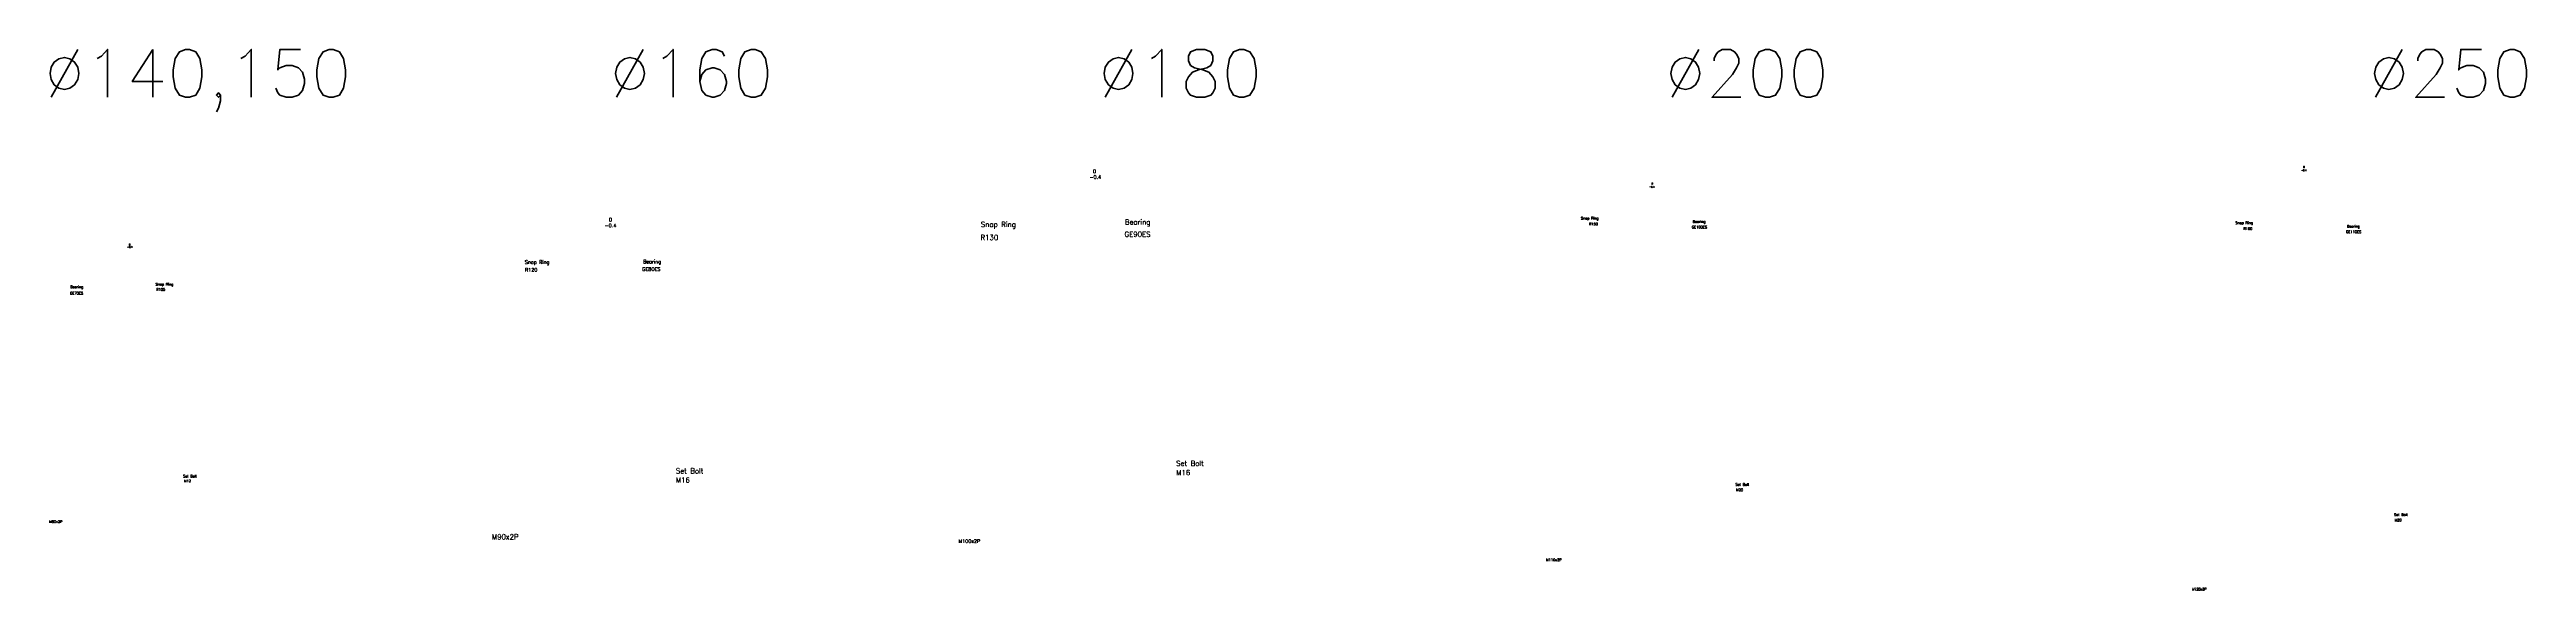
# Model space of a CAD drawing. Extents: x -819 to 29893, y -8942 to 9886.
# Drawn here: x -344 to 2566, y -8869 to -8233 of the extents above; entities that cross this region are included whole.
import ezdxf

# ---------------------------------------------------------------- set-up
doc = ezdxf.new("R2010")
doc.units = 0
doc.header["$LTSCALE"] = 10
doc.header["$MEASUREMENT"] = 0
doc.layers.get('0').update_dxf_attribs({"linetype": 'CONTINUOUS'})
doc.layers.add('ML', color=7, linetype='CONTINUOUS')
doc.styles.add('GHS', font='romans', dxfattribs={"bigfont": 'ghs'})
doc.styles.add('치수', font='romans.shx', dxfattribs={"width": 0.7, "oblique": 10, "bigfont": 'fhg.shx'})

msp = doc.modelspace()

# ---------------------------------------------------------------- texts
at = {"color": 2, "insert": (2189.2, -8868.8), "char_height": 3.2, "attachment_point": 9, "style": '치수'}
msp.add_mtext('\\A1;M120x2P', dxfattribs=at)
at = {"layer": 'ML', "color": 7, "style": 'GHS'}
for s, p in [('%%C140,150', (-350.8, -8288.8)), ('%%C160', (313.5, -8288.8)), ('%%C180', (887.5, -8288.8)), ('%%C200', (1553.3, -8288.8)), ('%%C250', (2379.9, -8288.8))]:
    msp.add_text(s, height=56.25, dxfattribs=at).set_placement(p)
at = {"layer": 'ML', "color": 2, "style": 'GHS'}
for s, height, p in [('0', 4.2, (881.5, -8377.9)), ('-0.4 ', 2, (2300.7, -8375.6)), (' 0', 2, (2302, -8371.8)), ('-0.4', 4.2, (877.5, -8384.7)), ('-0.4', 2, (1534.9, -8395.1)), (' 0', 2, (1536.3, -8391.2)), ('-0.4', 4.2, (307.9, -8441.6)), ('0', 4.2, (312.9, -8434.8)), ('Bearing', 3, (1586, -8436.5)), ('-0.4', 2.1, (-253.5, -8465.9)), ('0', 2.1, (-251, -8463.1)), ('GE100ES', 3, (1585, -8442.9)), ('GE110ES', 3, (2353.6, -8448.4)), ('Bearing', 3, (2354.6, -8442))]:
    msp.add_text(s, height=height, dxfattribs=at).set_placement(p)
for s, insert, char_height, attachment_point in [('\\A1;Snap Ring', (791, -8439.3), 6, 6), ('\\A1;Bearing ', (919, -8436.5), 6, 4), ('\\A1;Snap Ring', (1475.4, -8433.5), 3, 9), ('R150', (1474.7, -8439.3), 3, 9), ('\\A1;Snap Ring', (2244.1, -8438.9), 3, 9), ('R130', (770.2, -8453.6), 6, 6), ('GE90ES', (918.6, -8449.9), 6, 4), ('R160', (2243.4, -8444.8), 3, 9), ('\\A1;Snap Ring', (242.9, -8486.1), 4.2, 9), ('R120', (228.9, -8493.8), 4.2, 9), ('\\A1;GE80ES', (352, -8493), 4.2, 7), ('Bearing', (353, -8485.5), 4.2, 7), ('GE70ES', (-304.8, -8519.2), 3, 6), ('Bearing\\P ', (-304.8, -8514.8), 3, 6), ('Snap Ring', (-219.6, -8509.3), 3, 4), ('R105', (-218.8, -8514.8), 3, 4), ('\\A1;Set Bolt', (391.5, -8728.1), 6, 4), ('\\A1;Set Bolt', (979.3, -8719.3), 6, 4), ('M16', (979.3, -8730.1), 6, 4), ('\\A1;Set Bolt', (-187.4, -8734.3), 3, 4), ('M12', (-186.4, -8740), 3, 4), ('M16', (391.5, -8738.9), 6, 4), ('\\A1;Set Bolt', (1636.2, -8745.6), 3, 7), ('M20', (1637, -8752), 3, 7), ('\\A1;M80x2P', (-329.1, -8787.9), 3, 6), ('\\A1;Set Bolt', (2409.9, -8781.1), 3, 7), ('M20', (2410.6, -8787.5), 3, 7), ('\\A1;M90x2P', (206.8, -8805.7), 6, 6), ('\\A1;M100x2P', (749, -8812.9), 4.2, 9), ('\\A1;M110x2P', (1432.1, -8834.2), 3, 9)]:
    msp.add_mtext(s, dxfattribs=dict(at, insert=insert, char_height=char_height, attachment_point=attachment_point))

doc.saveas('drawing.dxf')
